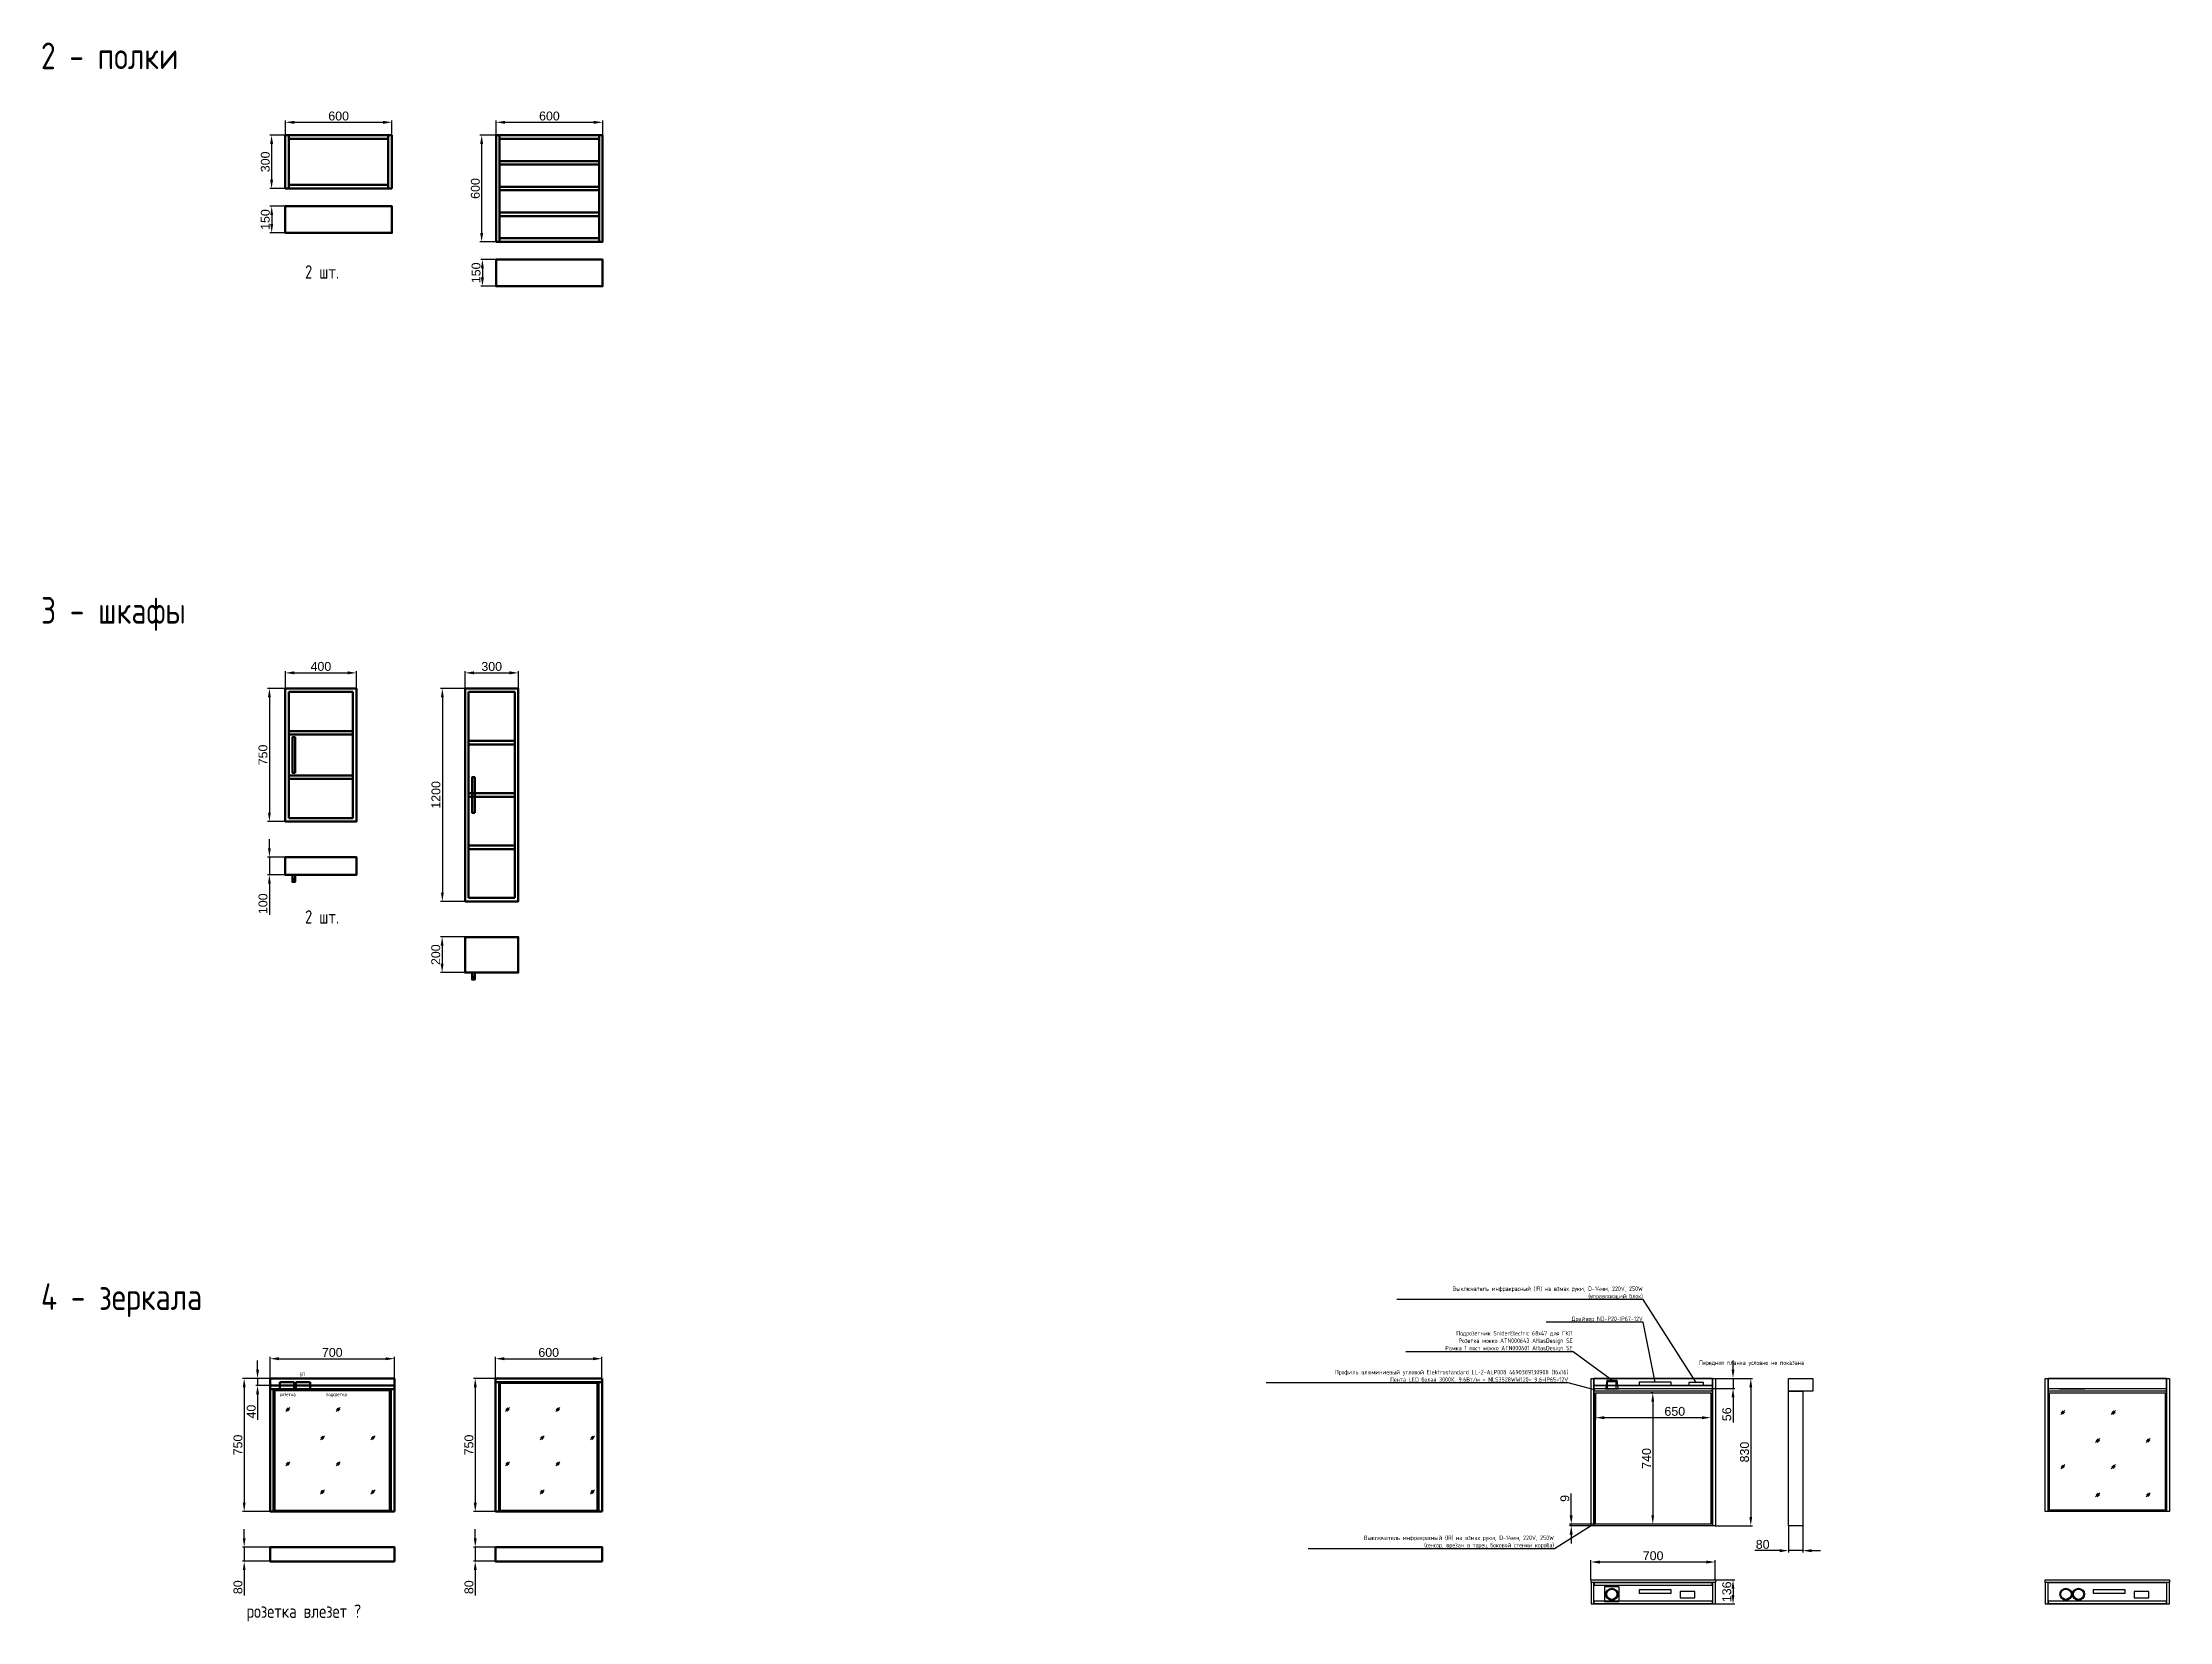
# Model space of a CAD drawing. Header units: millimetres. Extents: x 1656 to 13639, y -9236 to 5710.
# Drawn here: x 1660 to 13639, y -9236 to -344 of the extents above; entities that cross this region are included whole.
import ezdxf

# ---------------------------------------------------------------- set-up
doc = ezdxf.new("R2010")
doc.units = ezdxf.units.MM
doc.linetypes.add('ACAD_ISO02W100', pattern=[15, 12, -3])
doc.styles.add('awcad.labels', font='eskd.shx')
doc.styles.get("Standard").update_dxf_attribs({"font": 'arial.ttf'})
doc.dimstyles.new('ISO-25', dxfattribs={"dimtxt": 2.5, "dimasz": 2.5, "dimexe": 1.25, "dimexo": 0.625, "dimtad": 1, "dimtxsty": 'Standard', "dimcen": 2.5, "dimadec": 0, "dimazin": 0, "dimtfac": 1, "dimtmove": 0, "dimatfit": 3, "dimfxl": 1, "dimarcsym": 0})

msp = doc.modelspace()

# ---------------------------------------------------------------- texts
at = {"style": 'awcad.labels'}
for s, height, p in [('2 - полки', 150, (1651.7, -494)), ('2 шт.', 75, (3138.4, -1673.2)), ('3 - шкафы', 150, (1651.7, -3616.7)), ('2 шт.', 75, (3138.4, -5305.3)), ('4 - зеркала', 150, (1651.7, -7481.5)), ('Передняя планка условно не показана', 25, (10990.3, -7791.2)), ('БП', 20, (3107.2, -7854.6)), ('розетка', 20, (2995, -7967.2)), ('подсветка', 20, (3254.9, -7967.2))]:
    msp.add_text(s, height=height, dxfattribs=at).set_placement(p)
at = {"color": 1, "style": 'awcad.labels'}
msp.add_text('розетка влезет ?', height=75, dxfattribs=at).set_placement((2809, -9215.5))
at = {"char_height": 25, "attachment_point": 9, "style": 'awcad.labels'}
for s, insert in [('Выключатель инфракрасный (IR) на взмах руки, D-14мм, 220V, 250W\\P(управляющий блок)', (10673, -7422.8)), ('Драйвер ND-P20-IP67-12V', (10673, -7550.4)), ('Подрозетник SniderElectric 68х47 для ГКЛ\\PРозетка мокко ATN000643 AtlasDesign SE\\PРамка 1 пост мокко ATN000601 AtlasDesign SE', (10277.9, -7716.3)), ('Профиль алюминиевый угловой Elektrostandard LL-2-ALP008 4690389130908 (16x16)\\PЛента LED белая 3000К, 9,6Вт/м - NLS3528WW120- 9,6-IP65-12V', (10252.5, -7891.7)), ('Выключатель инфракрасный (IR) на взмах руки, D-14мм, 220V, 250W\\P(сенсор, врезан в торец боковой стенки короба)', (10172.6, -8825.4))]:
    msp.add_mtext(s, dxfattribs=dict(at, insert=insert))

# ---------------------------------------------------------------- blocks, each defined once
blk = doc.blocks.new('*D56')
at = {"color": 0, "lineweight": -2, "transparency": 16777216}
for p, q in [((2942, -7867), (2786, -7867)), ((2796, -7917), (2796, -8567)), ((2942, -8617), (2786, -8617))]:
    blk.add_line(p, q, dxfattribs=at)
at = {"color": 0, "transparency": 16777216}
for points in [[(2788, -7917), (2804, -7917), (2796, -7867)], [(2788, -8567), (2804, -8567), (2796, -8617)]]:
    blk.add_solid(points, dxfattribs=at)
at = {"layer": 'Defpoints', "color": 0, "transparency": 16777216}
for p in [(2942, -7867), (2796, -8617), (2942, -8617)]:
    blk.add_point(p, dxfattribs=at)
at = {"color": 0, "transparency": 16777216, "insert": (2761, -8242), "char_height": 50, "attachment_point": 5, "rotation": 90}
blk.add_mtext('750', dxfattribs=at)
blk = doc.blocks.new('*D57')
at = {"color": 0, "lineweight": -2, "transparency": 16777216}
for p, q in [((2871, -7817), (2871, -7767)), ((2942, -7867), (2861, -7867)), ((2871, -7867), (2871, -7907)), ((2942, -7907), (2861, -7907)), ((2871, -7957), (2871, -8101))]:
    blk.add_line(p, q, dxfattribs=at)
at = {"color": 0, "transparency": 16777216}
for points in [[(2863, -7817), (2880, -7817), (2871, -7867)], [(2863, -7957), (2880, -7957), (2871, -7907)]]:
    blk.add_solid(points, dxfattribs=at)
at = {"layer": 'Defpoints', "color": 0, "transparency": 16777216}
for p in [(2942, -7867), (2871, -7907), (2942, -7907)]:
    blk.add_point(p, dxfattribs=at)
at = {"color": 0, "transparency": 16777216, "insert": (2836, -8054), "char_height": 50, "attachment_point": 5, "rotation": 90}
blk.add_mtext('40', dxfattribs=at)
blk = doc.blocks.new('*D58')
at = {"color": 0, "lineweight": -2, "transparency": 16777216}
for p, q in [((2942, -7867), (2942, -7746)), ((2992, -7756), (3592, -7756)), ((3642, -7867), (3642, -7746))]:
    blk.add_line(p, q, dxfattribs=at)
at = {"color": 0, "transparency": 16777216}
for points in [[(2992, -7748), (2992, -7765), (2942, -7756)], [(3592, -7748), (3592, -7765), (3642, -7756)]]:
    blk.add_solid(points, dxfattribs=at)
at = {"layer": 'Defpoints', "color": 0, "transparency": 16777216}
for p in [(3642, -7756), (2942, -7867), (3642, -7867)]:
    blk.add_point(p, dxfattribs=at)
at = {"color": 0, "transparency": 16777216, "insert": (3292, -7721), "char_height": 50, "attachment_point": 5}
blk.add_mtext('700', dxfattribs=at)
blk = doc.blocks.new('*D59')
at = {"color": 0, "lineweight": -2, "transparency": 16777216}
for p, q in [((2796, -8767), (2796, -8717)), ((2942, -8817), (2786, -8817)), ((2796, -8817), (2796, -8897)), ((2942, -8897), (2786, -8897)), ((2796, -8947), (2796, -9089))]:
    blk.add_line(p, q, dxfattribs=at)
at = {"color": 0, "transparency": 16777216}
for points in [[(2788, -8767), (2804, -8767), (2796, -8817)], [(2788, -8947), (2804, -8947), (2796, -8897)]]:
    blk.add_solid(points, dxfattribs=at)
at = {"layer": 'Defpoints', "color": 0, "transparency": 16777216}
for p in [(2942, -8817), (2796, -8897), (2942, -8897)]:
    blk.add_point(p, dxfattribs=at)
at = {"color": 0, "transparency": 16777216, "insert": (2761, -9043), "char_height": 50, "attachment_point": 5, "rotation": 90}
blk.add_mtext('80', dxfattribs=at)
blk = doc.blocks.new('*D60')
at = {"color": 0, "lineweight": -2, "transparency": 16777216}
for p, q in [((4211, -7867), (4211, -7746)), ((4261, -7756), (4761, -7756)), ((4811, -7867), (4811, -7746))]:
    blk.add_line(p, q, dxfattribs=at)
at = {"color": 0, "transparency": 16777216}
for points in [[(4261, -7748), (4261, -7765), (4211, -7756)], [(4761, -7748), (4761, -7765), (4811, -7756)]]:
    blk.add_solid(points, dxfattribs=at)
at = {"layer": 'Defpoints', "color": 0, "transparency": 16777216}
for p in [(4811, -7756), (4211, -7867), (4811, -7867)]:
    blk.add_point(p, dxfattribs=at)
at = {"color": 0, "transparency": 16777216, "insert": (4511, -7721), "char_height": 50, "attachment_point": 5}
blk.add_mtext('600', dxfattribs=at)
blk = doc.blocks.new('*D61')
at = {"color": 0, "lineweight": -2, "transparency": 16777216}
for p, q in [((4211, -7867), (4087, -7867)), ((4097, -7917), (4097, -8567)), ((4211, -8617), (4087, -8617))]:
    blk.add_line(p, q, dxfattribs=at)
at = {"color": 0, "transparency": 16777216}
for points in [[(4089, -7917), (4106, -7917), (4097, -7867)], [(4089, -8567), (4106, -8567), (4097, -8617)]]:
    blk.add_solid(points, dxfattribs=at)
at = {"layer": 'Defpoints', "color": 0, "transparency": 16777216}
for p in [(4211, -7867), (4097, -8617), (4211, -8617)]:
    blk.add_point(p, dxfattribs=at)
at = {"color": 0, "transparency": 16777216, "insert": (4062, -8242), "char_height": 50, "attachment_point": 5, "rotation": 90}
blk.add_mtext('750', dxfattribs=at)
blk = doc.blocks.new('*D62')
at = {"color": 0, "lineweight": -2, "transparency": 16777216}
for p, q in [((4097, -8767), (4097, -8717)), ((4211, -8817), (4087, -8817)), ((4097, -8817), (4097, -8897)), ((4211, -8897), (4087, -8897)), ((4097, -8947), (4097, -9089))]:
    blk.add_line(p, q, dxfattribs=at)
at = {"color": 0, "transparency": 16777216}
for points in [[(4089, -8767), (4106, -8767), (4097, -8817)], [(4089, -8947), (4106, -8947), (4097, -8897)]]:
    blk.add_solid(points, dxfattribs=at)
at = {"layer": 'Defpoints', "color": 0, "transparency": 16777216}
for p in [(4211, -8817), (4097, -8897), (4211, -8897)]:
    blk.add_point(p, dxfattribs=at)
at = {"color": 0, "transparency": 16777216, "insert": (4062, -9043), "char_height": 50, "attachment_point": 5, "rotation": 90}
blk.add_mtext('80', dxfattribs=at)
blk = doc.blocks.new('*D70')
at = {"color": 0, "lineweight": -2, "transparency": 16777216}
for p, q in [((11081, -7867), (11291, -7867)), ((11281, -7917), (11281, -8647)), ((11081, -8697), (11291, -8697))]:
    blk.add_line(p, q, dxfattribs=at)
at = {"color": 0, "transparency": 16777216}
for points in [[(11273, -7917), (11289, -7917), (11281, -7867)], [(11273, -8647), (11289, -8647), (11281, -8697)]]:
    blk.add_solid(points, dxfattribs=at)
at = {"layer": 'Defpoints', "color": 0, "transparency": 16777216}
for p in [(11081, -7867), (11081, -8697), (11281, -8697)]:
    blk.add_point(p, dxfattribs=at)
at = {"color": 0, "transparency": 16777216, "insert": (11246, -8282), "char_height": 50, "attachment_point": 5, "rotation": 90}
blk.add_mtext('830', dxfattribs=at)
blk = doc.blocks.new('*D71')
at = {"color": 0, "lineweight": -2, "transparency": 16777216}
for p, q in [((10381, -9001), (10381, -8891)), ((10431, -8901), (11031, -8901)), ((11081, -9001), (11081, -8891))]:
    blk.add_line(p, q, dxfattribs=at)
at = {"color": 0, "transparency": 16777216}
for points in [[(10431, -8893), (10431, -8910), (10381, -8901)], [(11031, -8893), (11031, -8910), (11081, -8901)]]:
    blk.add_solid(points, dxfattribs=at)
at = {"layer": 'Defpoints', "color": 0, "transparency": 16777216}
for p in [(11081, -8901), (10381, -9001), (11081, -9001)]:
    blk.add_point(p, dxfattribs=at)
at = {"color": 0, "transparency": 16777216, "insert": (10731, -8866), "char_height": 50, "attachment_point": 5}
blk.add_mtext('700', dxfattribs=at)
blk = doc.blocks.new('*D72')
at = {"color": 0, "lineweight": -2, "transparency": 16777216}
for p, q in [((11081, -9001), (11191, -9001)), ((11181, -9051), (11181, -9087)), ((11081, -9137), (11191, -9137))]:
    blk.add_line(p, q, dxfattribs=at)
at = {"color": 0, "transparency": 16777216}
for points in [[(11173, -9051), (11189, -9051), (11181, -9001)], [(11173, -9087), (11189, -9087), (11181, -9137)]]:
    blk.add_solid(points, dxfattribs=at)
at = {"layer": 'Defpoints', "color": 0, "transparency": 16777216}
for p in [(11081, -9001), (11081, -9137), (11181, -9137)]:
    blk.add_point(p, dxfattribs=at)
at = {"color": 0, "transparency": 16777216, "insert": (11146, -9069), "char_height": 50, "attachment_point": 5, "rotation": 90}
blk.add_mtext('136', dxfattribs=at)
blk = doc.blocks.new('*D73')
at = {"color": 0, "lineweight": -2, "transparency": 16777216}
for p, q in [((10731, -7948), (10719, -7948)), ((10729, -7998), (10729, -8638)), ((10731, -8688), (10719, -8688))]:
    blk.add_line(p, q, dxfattribs=at)
at = {"color": 0, "transparency": 16777216}
for points in [[(10721, -7998), (10737, -7998), (10729, -7948)], [(10721, -8638), (10737, -8638), (10729, -8688)]]:
    blk.add_solid(points, dxfattribs=at)
at = {"layer": 'Defpoints', "color": 0, "transparency": 16777216}
for p in [(10731, -7948), (10729, -8688), (10731, -8688)]:
    blk.add_point(p, dxfattribs=at)
at = {"color": 0, "transparency": 16777216, "insert": (10694, -8318), "char_height": 50, "attachment_point": 5, "rotation": 90}
blk.add_mtext('740', dxfattribs=at)
blk = doc.blocks.new('*D74')
at = {"color": 0, "lineweight": -2, "transparency": 16777216}
for p, q in [((10406, -7948), (10406, -8098)), ((11056, -7948), (11056, -8098)), ((10456, -8088), (11006, -8088))]:
    blk.add_line(p, q, dxfattribs=at)
at = {"color": 0, "transparency": 16777216}
for points in [[(10456, -8080), (10456, -8097), (10406, -8088)], [(11006, -8080), (11006, -8097), (11056, -8088)]]:
    blk.add_solid(points, dxfattribs=at)
at = {"layer": 'Defpoints', "color": 0, "transparency": 16777216}
for p in [(10406, -7948), (11056, -7948), (11056, -8088)]:
    blk.add_point(p, dxfattribs=at)
at = {"color": 0, "transparency": 16777216, "insert": (10853, -8053), "char_height": 50, "attachment_point": 5}
blk.add_mtext('650', dxfattribs=at)
blk = doc.blocks.new('*D75')
at = {"color": 0, "lineweight": -2, "transparency": 16777216}
for p, q in [((10270, -8638), (10270, -8516)), ((10406, -8688), (10260, -8688)), ((10406, -8697), (10260, -8697)), ((10270, -8697), (10270, -8688)), ((10270, -8747), (10270, -8797))]:
    blk.add_line(p, q, dxfattribs=at)
at = {"color": 0, "transparency": 16777216}
for points in [[(10261, -8638), (10278, -8638), (10270, -8688)], [(10261, -8747), (10278, -8747), (10270, -8697)]]:
    blk.add_solid(points, dxfattribs=at)
at = {"layer": 'Defpoints', "color": 0, "transparency": 16777216}
for p in [(10270, -8697), (10406, -8688), (10406, -8697)]:
    blk.add_point(p, dxfattribs=at)
at = {"color": 0, "transparency": 16777216, "insert": (10234, -8543), "char_height": 50, "attachment_point": 5, "rotation": 90}
blk.add_mtext('9', dxfattribs=at)
blk = doc.blocks.new('*D76')
at = {"color": 0, "lineweight": -2, "transparency": 16777216}
for p, q in [((11181, -7817), (11181, -7767)), ((11065, -7867), (11191, -7867)), ((11181, -7867), (11181, -7923)), ((11065, -7923), (11191, -7923)), ((11181, -7973), (11181, -8115))]:
    blk.add_line(p, q, dxfattribs=at)
at = {"color": 0, "transparency": 16777216}
for points in [[(11173, -7817), (11189, -7817), (11181, -7867)], [(11173, -7973), (11189, -7973), (11181, -7923)]]:
    blk.add_solid(points, dxfattribs=at)
at = {"layer": 'Defpoints', "color": 0, "transparency": 16777216}
for p in [(11065, -7867), (11181, -7867), (11065, -7923)]:
    blk.add_point(p, dxfattribs=at)
at = {"color": 0, "transparency": 16777216, "insert": (11146, -8069), "char_height": 50, "attachment_point": 5, "rotation": 90}
blk.add_mtext('56', dxfattribs=at)
blk = doc.blocks.new('*D85')
at = {"color": 0, "lineweight": -2, "transparency": 16777216}
for p, q in [((11494, -8697), (11494, -8847)), ((11574, -8697), (11574, -8847)), ((11444, -8837), (11303, -8837)), ((11574, -8837), (11494, -8837)), ((11624, -8837), (11674, -8837))]:
    blk.add_line(p, q, dxfattribs=at)
at = {"color": 0, "transparency": 16777216}
for points in [[(11444, -8829), (11444, -8846), (11494, -8837)], [(11624, -8829), (11624, -8846), (11574, -8837)]]:
    blk.add_solid(points, dxfattribs=at)
at = {"layer": 'Defpoints', "color": 0, "transparency": 16777216}
for p in [(11494, -8697), (11574, -8697), (11574, -8837)]:
    blk.add_point(p, dxfattribs=at)
at = {"color": 0, "transparency": 16777216, "insert": (11348, -8802), "char_height": 50, "attachment_point": 5}
blk.add_mtext('80', dxfattribs=at)
blk = doc.blocks.new('*D50')
at = {"color": 0, "lineweight": -2, "transparency": 16777216}
for p, q in [((3028, -3981), (3028, -3884)), ((3078, -3894), (3378, -3894)), ((3428, -3981), (3428, -3884))]:
    blk.add_line(p, q, dxfattribs=at)
at = {"color": 0, "transparency": 16777216}
for points in [[(3078, -3885), (3078, -3902), (3028, -3894)], [(3378, -3885), (3378, -3902), (3428, -3894)]]:
    blk.add_solid(points, dxfattribs=at)
at = {"layer": 'Defpoints', "color": 0, "transparency": 16777216}
for p in [(3428, -3894), (3028, -3981), (3428, -3981)]:
    blk.add_point(p, dxfattribs=at)
at = {"color": 0, "transparency": 16777216, "insert": (3228, -3858), "char_height": 50, "attachment_point": 5}
blk.add_mtext('400', dxfattribs=at)
blk = doc.blocks.new('*D51')
at = {"color": 0, "lineweight": -2, "transparency": 16777216}
for p, q in [((3028, -3981), (2928, -3981)), ((2938, -4031), (2938, -4681)), ((3028, -4731), (2928, -4731))]:
    blk.add_line(p, q, dxfattribs=at)
at = {"color": 0, "transparency": 16777216}
for points in [[(2930, -4031), (2946, -4031), (2938, -3981)], [(2930, -4681), (2946, -4681), (2938, -4731)]]:
    blk.add_solid(points, dxfattribs=at)
at = {"layer": 'Defpoints', "color": 0, "transparency": 16777216}
for p in [(3028, -3981), (2938, -4731), (3028, -4731)]:
    blk.add_point(p, dxfattribs=at)
at = {"color": 0, "transparency": 16777216, "insert": (2902, -4356), "char_height": 50, "attachment_point": 5, "rotation": 90}
blk.add_mtext('750', dxfattribs=at)
blk = doc.blocks.new('*D52')
at = {"color": 0, "lineweight": -2, "transparency": 16777216}
for p, q in [((2938, -4881), (2938, -4831)), ((3028, -4931), (2928, -4931)), ((2938, -4931), (2938, -5031)), ((3028, -5031), (2928, -5031)), ((2938, -5081), (2938, -5257))]:
    blk.add_line(p, q, dxfattribs=at)
at = {"color": 0, "transparency": 16777216}
for points in [[(2930, -4881), (2946, -4881), (2938, -4931)], [(2930, -5081), (2946, -5081), (2938, -5031)]]:
    blk.add_solid(points, dxfattribs=at)
at = {"layer": 'Defpoints', "color": 0, "transparency": 16777216}
for p in [(3028, -4931), (2938, -5031), (3028, -5031)]:
    blk.add_point(p, dxfattribs=at)
at = {"color": 0, "transparency": 16777216, "insert": (2902, -5194), "char_height": 50, "attachment_point": 5, "rotation": 90}
blk.add_mtext('100', dxfattribs=at)
blk = doc.blocks.new('*D53')
at = {"color": 0, "lineweight": -2, "transparency": 16777216}
for p, q in [((4040, -3981), (4040, -3884)), ((4090, -3894), (4290, -3894)), ((4340, -3981), (4340, -3884))]:
    blk.add_line(p, q, dxfattribs=at)
at = {"color": 0, "transparency": 16777216}
for points in [[(4090, -3885), (4090, -3902), (4040, -3894)], [(4290, -3885), (4290, -3902), (4340, -3894)]]:
    blk.add_solid(points, dxfattribs=at)
at = {"layer": 'Defpoints', "color": 0, "transparency": 16777216}
for p in [(4340, -3894), (4040, -3981), (4340, -3981)]:
    blk.add_point(p, dxfattribs=at)
at = {"color": 0, "transparency": 16777216, "insert": (4190, -3858), "char_height": 50, "attachment_point": 5}
blk.add_mtext('300', dxfattribs=at)
blk = doc.blocks.new('*D54')
at = {"color": 0, "lineweight": -2, "transparency": 16777216}
for p, q in [((4040, -3981), (3902, -3981)), ((3912, -4031), (3912, -5131)), ((4040, -5181), (3902, -5181))]:
    blk.add_line(p, q, dxfattribs=at)
at = {"color": 0, "transparency": 16777216}
for points in [[(3904, -4031), (3920, -4031), (3912, -3981)], [(3904, -5131), (3920, -5131), (3912, -5181)]]:
    blk.add_solid(points, dxfattribs=at)
at = {"layer": 'Defpoints', "color": 0, "transparency": 16777216}
for p in [(4040, -3981), (3912, -5181), (4040, -5181)]:
    blk.add_point(p, dxfattribs=at)
at = {"color": 0, "transparency": 16777216, "insert": (3876, -4581), "char_height": 50, "attachment_point": 5, "rotation": 90}
blk.add_mtext('1200', dxfattribs=at)
blk = doc.blocks.new('*D55')
at = {"color": 0, "lineweight": -2, "transparency": 16777216}
for p, q in [((4040, -5381), (3901, -5381)), ((3911, -5431), (3911, -5531)), ((4040, -5581), (3901, -5581))]:
    blk.add_line(p, q, dxfattribs=at)
at = {"color": 0, "transparency": 16777216}
for points in [[(3902, -5431), (3919, -5431), (3911, -5381)], [(3902, -5531), (3919, -5531), (3911, -5581)]]:
    blk.add_solid(points, dxfattribs=at)
at = {"layer": 'Defpoints', "color": 0, "transparency": 16777216}
for p in [(4040, -5381), (3911, -5581), (4040, -5581)]:
    blk.add_point(p, dxfattribs=at)
at = {"color": 0, "transparency": 16777216, "insert": (3875, -5481), "char_height": 50, "attachment_point": 5, "rotation": 90}
blk.add_mtext('200', dxfattribs=at)
blk = doc.blocks.new('*D44')
at = {"color": 0, "lineweight": -2, "transparency": 16777216}
for p, q in [((3028, -866), (3028, -783)), ((3078, -793), (3578, -793)), ((3628, -866), (3628, -783))]:
    blk.add_line(p, q, dxfattribs=at)
at = {"color": 0, "transparency": 16777216}
for points in [[(3078, -785), (3078, -802), (3028, -793)], [(3578, -785), (3578, -802), (3628, -793)]]:
    blk.add_solid(points, dxfattribs=at)
at = {"layer": 'Defpoints', "color": 0, "transparency": 16777216}
for p in [(3628, -793), (3028, -866), (3628, -866)]:
    blk.add_point(p, dxfattribs=at)
at = {"color": 0, "transparency": 16777216, "insert": (3328, -758), "char_height": 50, "attachment_point": 5}
blk.add_mtext('600', dxfattribs=at)
blk = doc.blocks.new('*D45')
at = {"color": 0, "lineweight": -2, "transparency": 16777216}
for p, q in [((3028, -866), (2940, -866)), ((2950, -916), (2950, -1116)), ((3028, -1166), (2940, -1166))]:
    blk.add_line(p, q, dxfattribs=at)
at = {"color": 0, "transparency": 16777216}
for points in [[(2942, -916), (2959, -916), (2950, -866)], [(2942, -1116), (2959, -1116), (2950, -1166)]]:
    blk.add_solid(points, dxfattribs=at)
at = {"layer": 'Defpoints', "color": 0, "transparency": 16777216}
for p in [(3028, -866), (2950, -1166), (3028, -1166)]:
    blk.add_point(p, dxfattribs=at)
at = {"color": 0, "transparency": 16777216, "insert": (2915, -1016), "char_height": 50, "attachment_point": 5, "rotation": 90}
blk.add_mtext('300', dxfattribs=at)
blk = doc.blocks.new('*D46')
at = {"color": 0, "lineweight": -2, "transparency": 16777216}
for p, q in [((3028, -1266), (2941, -1266)), ((2951, -1316), (2951, -1366)), ((3028, -1416), (2941, -1416))]:
    blk.add_line(p, q, dxfattribs=at)
at = {"color": 0, "transparency": 16777216}
for points in [[(2943, -1316), (2959, -1316), (2951, -1266)], [(2943, -1366), (2959, -1366), (2951, -1416)]]:
    blk.add_solid(points, dxfattribs=at)
at = {"layer": 'Defpoints', "color": 0, "transparency": 16777216}
for p in [(3028, -1266), (2951, -1416), (3028, -1416)]:
    blk.add_point(p, dxfattribs=at)
at = {"color": 0, "transparency": 16777216, "insert": (2915, -1341), "char_height": 50, "attachment_point": 5, "rotation": 90}
blk.add_mtext('150', dxfattribs=at)
blk = doc.blocks.new('*D47')
at = {"color": 0, "lineweight": -2, "transparency": 16777216}
for p, q in [((4215, -1566), (4128, -1566)), ((4138, -1616), (4138, -1666)), ((4215, -1716), (4128, -1716))]:
    blk.add_line(p, q, dxfattribs=at)
at = {"color": 0, "transparency": 16777216}
for points in [[(4129, -1616), (4146, -1616), (4138, -1566)], [(4129, -1666), (4146, -1666), (4138, -1716)]]:
    blk.add_solid(points, dxfattribs=at)
at = {"layer": 'Defpoints', "color": 0, "transparency": 16777216}
for p in [(4215, -1566), (4138, -1716), (4215, -1716)]:
    blk.add_point(p, dxfattribs=at)
at = {"color": 0, "transparency": 16777216, "insert": (4102, -1641), "char_height": 50, "attachment_point": 5, "rotation": 90}
blk.add_mtext('150', dxfattribs=at)
blk = doc.blocks.new('*D48')
at = {"color": 0, "lineweight": -2, "transparency": 16777216}
for p, q in [((4215, -866), (4215, -783)), ((4265, -793), (4765, -793)), ((4815, -866), (4815, -783))]:
    blk.add_line(p, q, dxfattribs=at)
at = {"color": 0, "transparency": 16777216}
for points in [[(4265, -785), (4265, -802), (4215, -793)], [(4765, -785), (4765, -802), (4815, -793)]]:
    blk.add_solid(points, dxfattribs=at)
at = {"layer": 'Defpoints', "color": 0, "transparency": 16777216}
for p in [(4815, -793), (4215, -866), (4815, -866)]:
    blk.add_point(p, dxfattribs=at)
at = {"color": 0, "transparency": 16777216, "insert": (4515, -758), "char_height": 50, "attachment_point": 5}
blk.add_mtext('600', dxfattribs=at)
blk = doc.blocks.new('*D49')
at = {"color": 0, "lineweight": -2, "transparency": 16777216}
for p, q in [((4215, -866), (4123, -866)), ((4133, -916), (4133, -1416)), ((4215, -1466), (4123, -1466))]:
    blk.add_line(p, q, dxfattribs=at)
at = {"color": 0, "transparency": 16777216}
for points in [[(4125, -916), (4142, -916), (4133, -866)], [(4125, -1416), (4142, -1416), (4133, -1466)]]:
    blk.add_solid(points, dxfattribs=at)
at = {"layer": 'Defpoints', "color": 0, "transparency": 16777216}
for p in [(4215, -866), (4133, -1466), (4215, -1466)]:
    blk.add_point(p, dxfattribs=at)
at = {"color": 0, "transparency": 16777216, "insert": (4098, -1166), "char_height": 50, "attachment_point": 5, "rotation": 90}
blk.add_mtext('600', dxfattribs=at)

# ---------------------------------------------------------------- dimensions: what is measured, and where the dimension line sits
at = {"color": 253}
for base, p1, p2, picture, middle in [((3627.7, -793.2), (3027.7, -866.2), (3627.7, -866.2), '*D44', (3327.7, -757.7)), ((4814.7, -793.2), (4214.7, -866.2), (4814.7, -866.2), '*D48', (4514.7, -757.7)), ((3427.7, -3893.7), (3027.7, -3981.3), (3427.7, -3981.3), '*D50', (3227.7, -3858.1)), ((4339.8, -3893.7), (4039.8, -3981.3), (4339.8, -3981.3), '*D53', (4189.8, -3858.1)), ((3641.7, -7756.3), (2941.7, -7867.4), (3641.7, -7867.4), '*D58', (3291.7, -7720.7)), ((4811.2, -7756.3), (4211.2, -7867.4), (4811.2, -7867.4), '*D60', (4511.2, -7720.7)), ((11081.4, -8901.4), (10381.4, -9001.4), (11081.4, -9001.4), '*D71', (10731.4, -8865.9))]:
    dim = msp.add_linear_dim(base=base, p1=p1, p2=p2, dimstyle='ISO-25', override={"dimtxt": 50, "dimasz": 50, "dimexe": 10, "dimexo": 0, "dimgap": 10, "dimdec": 0}, dxfattribs=at)
    dim.commit()
    dim.dimension.update_dxf_attribs({"geometry": picture, "text_midpoint": middle})
for base, p1, p2, picture, middle in [((2950.4, -1166.2), (3027.7, -866.2), (3027.7, -1166.2), '*D45', (2914.9, -1016.2)), ((2950.9, -1416.2), (3027.7, -1266.2), (3027.7, -1416.2), '*D46', (2915.3, -1341.2)), ((4137.8, -1716.2), (4214.7, -1566.2), (4214.7, -1716.2), '*D47', (4102.3, -1641.2)), ((2938, -4731.3), (3027.7, -3981.3), (3027.7, -4731.3), '*D51', (2902.5, -4356.3)), ((3911.9, -5181.3), (4039.8, -3981.3), (4039.8, -5181.3), '*D54', (3876.3, -4581.3)), ((2938, -5031.3), (3027.7, -4931.3), (3027.7, -5031.3), '*D52', (2902.5, -5194.1)), ((3910.6, -5581.3), (4039.8, -5381.3), (4039.8, -5581.3), '*D55', (3875.1, -5481.3)), ((2871.2, -7907.4), (2941.7, -7867.4), (2941.7, -7907.4), '*D57', (2835.7, -8054.2)), ((2796.1, -8617.4), (2941.7, -7867.4), (2941.7, -8617.4), '*D56', (2760.6, -8242.4)), ((4097.3, -8617.4), (4211.2, -7867.4), (4211.2, -8617.4), '*D61', (4061.8, -8242.4)), ((11281.1, -8697.4), (11081.4, -7867.4), (11081.4, -8697.4), '*D70', (11245.5, -8282.4)), ((10729.1, -8688.4), (10731.4, -7948.4), (10731.4, -8688.4), '*D73', (10693.6, -8318.4)), ((2796.1, -8897.4), (2941.7, -8817.4), (2941.7, -8897.4), '*D59', (2760.6, -9043.2)), ((4097.3, -8897.4), (4211.2, -8817.4), (4211.2, -8897.4), '*D62', (4061.8, -9043.2)), ((11181.1, -9137.4), (11081.4, -9001.4), (11081.4, -9137.4), '*D72', (11145.5, -9069.4))]:
    dim = msp.add_linear_dim(base=base, p1=p1, p2=p2, angle=90, dimstyle='ISO-25', override={"dimtxt": 50, "dimasz": 50, "dimexe": 10, "dimexo": 0, "dimgap": 10, "dimdec": 0}, dxfattribs=at)
    dim.commit()
    dim.dimension.update_dxf_attribs({"geometry": picture, "text_midpoint": middle})
for base, p1, p2, picture, middle in [((4133.2, -1466.2), (4214.7, -866.2), (4214.7, -1466.2), '*D49', (4133.2, -1166.2)), ((11181.1, -7867.4), (11065.4, -7923.4), (11065.4, -7867.4), '*D76', (11181.1, -8069.2)), ((10269.6, -8697.4), (10406.4, -8688.4), (10406.4, -8697.4), '*D75', (10269.6, -8542.5))]:
    dim = msp.add_linear_dim(base=base, p1=p1, p2=p2, angle=90, dimstyle='ISO-25', override={"dimtxt": 50, "dimasz": 50, "dimexe": 10, "dimexo": 0, "dimgap": 10, "dimdec": 0}, dxfattribs=at)
    dim.commit()
    dim.dimension.update_dxf_attribs({"geometry": picture, "text_midpoint": middle, "dimtype": 160})
for base, p1, p2, picture, middle in [((11056.4, -8088.3), (10406.4, -7948.4), (11056.4, -7948.4), '*D74', (10853.2, -8088.3)), ((11574.1, -8837.3), (11494.1, -8697.4), (11574.1, -8697.4), '*D85', (11348.4, -8837.3))]:
    dim = msp.add_linear_dim(base=base, p1=p1, p2=p2, dimstyle='ISO-25', override={"dimtxt": 50, "dimasz": 50, "dimexe": 10, "dimexo": 0, "dimgap": 10, "dimdec": 0}, dxfattribs=at)
    dim.commit()
    dim.dimension.update_dxf_attribs({"geometry": picture, "text_midpoint": middle, "dimtype": 160})

# ---------------------------------------------------------------- linework, layer by layer
at = {"lineweight": 50}
for p, q in [((3627.7, -866.2), (3027.7, -866.2)), ((3027.7, -866.2), (3027.7, -1166.2)), ((3047.7, -866.2), (3047.7, -1166.2)), ((3607.7, -886.2), (3047.7, -886.2)), ((3607.7, -1166.2), (3607.7, -866.2)), ((3627.7, -1166.2), (3627.7, -866.2)), ((4234.7, -1466.2), (4234.7, -866.2)), ((4234.7, -886.2), (4794.7, -886.2)), ((4794.7, -866.2), (4794.7, -1466.2)), ((4234.7, -1011.2), (4794.7, -1011.2)), ((4234.7, -1031.2), (4794.7, -1031.2)), ((3027.7, -1166.2), (3627.7, -1166.2)), ((3047.7, -1146.2), (3607.7, -1146.2)), ((4234.7, -1156.2), (4794.7, -1156.2)), ((4234.7, -1176.2), (4794.7, -1176.2)), ((4234.7, -1301.2), (4794.7, -1301.2)), ((4234.7, -1321.2), (4794.7, -1321.2)), ((4794.7, -1446.2), (4234.7, -1446.2)), ((3067.7, -5056.3), (3067.7, -5031.3)), ((3082.7, -5056.3), (3082.7, -5031.3)), ((4079.8, -5606.3), (4079.8, -5581.3)), ((4094.8, -5606.3), (4094.8, -5581.3)), ((2941.7, -8617.4), (2941.7, -7867.4)), ((2941.7, -7867.4), (3641.7, -7867.4)), ((3641.7, -7867.4), (3641.7, -8617.4)), ((4211.2, -7867.4), (4811.2, -7867.4)), ((4211.2, -8617.4), (4211.2, -7867.4)), ((4211.2, -7887.4), (4811.2, -7887.4)), ((4231.2, -8617.4), (4231.2, -7887.4)), ((4791.2, -7887.4), (4791.2, -8617.4)), ((4811.2, -7867.4), (4811.2, -8617.4)), ((2941.7, -7907.4), (3641.7, -7907.4)), ((2941.7, -7927.4), (3641.7, -7927.4)), ((2961.7, -8617.4), (2961.7, -7927.4)), ((3621.7, -7927.4), (3621.7, -8617.4)), ((3641.7, -8617.4), (2941.7, -8617.4)), ((4811.2, -8617.4), (4211.2, -8617.4))]:
    msp.add_line(p, q, dxfattribs=at)
at = {"linetype": 'ACAD_ISO02W100', "lineweight": 50, "ltscale": 0.2}
for p, q in [((3047.7, -4221.3), (3407.7, -4221.3)), ((3047.7, -4241.3), (3407.7, -4241.3)), ((4059.8, -4276.3), (4319.8, -4276.3)), ((4059.8, -4296.3), (4319.8, -4296.3)), ((3047.7, -4471.3), (3407.7, -4471.3)), ((3047.7, -4491.3), (3407.7, -4491.3)), ((4059.8, -4571.3), (4319.8, -4571.3)), ((4059.8, -4591.3), (4319.8, -4591.3)), ((4059.8, -4866.3), (4319.8, -4866.3)), ((4059.8, -4886.3), (4319.8, -4886.3))]:
    msp.add_line(p, q, dxfattribs=at)
for p, q in [((3030.4, -8054), (3053.3, -8031.1)), ((3032.6, -8044.7), (3044, -8033.3)), ((3039.6, -8051.8), (3051.1, -8040.4)), ((3314.4, -8054), (3337.2, -8031.1)), ((3316.6, -8044.7), (3328, -8033.3)), ((3323.6, -8051.8), (3335.1, -8040.4)), ((4267, -8054), (4289.8, -8031.1)), ((4269.1, -8044.7), (4280.6, -8033.3)), ((4276.2, -8051.8), (4287.7, -8040.4)), ((4550.9, -8054), (4573.8, -8031.1)), ((4553.1, -8044.7), (4564.6, -8033.3)), ((4560.2, -8051.8), (4571.6, -8040.4)), ((13027.6, -8070), (13050.5, -8047.1)), ((13029.8, -8060.7), (13041.3, -8049.3)), ((13036.9, -8067.8), (13048.3, -8056.4)), ((13311.6, -8070), (13334.5, -8047.1)), ((13313.8, -8060.7), (13325.3, -8049.3)), ((13320.9, -8067.8), (13332.3, -8056.4)), ((3226.1, -8212.5), (3249, -8189.7)), ((3228.3, -8203.3), (3239.7, -8191.8)), ((3235.4, -8210.4), (3246.8, -8198.9)), ((3510.1, -8212.5), (3533, -8189.7)), ((3512.3, -8203.3), (3523.7, -8191.8)), ((3519.3, -8210.4), (3530.8, -8198.9)), ((4462.7, -8212.5), (4485.6, -8189.7)), ((4464.9, -8203.3), (4476.3, -8191.8)), ((4471.9, -8210.4), (4483.4, -8198.9)), ((4746.7, -8212.5), (4769.5, -8189.7)), ((4748.8, -8203.3), (4760.3, -8191.8)), ((4755.9, -8210.4), (4767.3, -8198.9)), ((13223.4, -8228.5), (13246.2, -8205.7)), ((13225.5, -8219.3), (13237, -8207.8)), ((13232.6, -8226.4), (13244.1, -8214.9)), ((13507.3, -8228.5), (13530.2, -8205.7)), ((13509.5, -8219.3), (13521, -8207.8)), ((13516.6, -8226.4), (13528, -8214.9)), ((3030.4, -8359.6), (3053.3, -8336.7)), ((3032.6, -8350.3), (3044, -8338.9)), ((3039.6, -8357.4), (3051.1, -8346)), ((3314.4, -8359.6), (3337.2, -8336.7)), ((3316.6, -8350.3), (3328, -8338.9)), ((3323.6, -8357.4), (3335.1, -8346)), ((4267, -8359.6), (4289.8, -8336.7)), ((4269.1, -8350.3), (4280.6, -8338.9)), ((4276.2, -8357.4), (4287.7, -8346)), ((4550.9, -8359.6), (4573.8, -8336.7)), ((4553.1, -8350.3), (4564.6, -8338.9)), ((4560.2, -8357.4), (4571.6, -8346)), ((13027.6, -8375.6), (13050.5, -8352.7)), ((13029.8, -8366.3), (13041.3, -8354.9)), ((13036.9, -8373.4), (13048.3, -8362)), ((13311.6, -8375.6), (13334.5, -8352.7)), ((13313.8, -8366.3), (13325.3, -8354.9)), ((13320.9, -8373.4), (13332.3, -8362)), ((3226.1, -8518.1), (3249, -8495.3)), ((3228.3, -8508.9), (3239.7, -8497.4)), ((3235.4, -8516), (3246.8, -8504.5)), ((3510.1, -8518.1), (3533, -8495.3)), ((3512.3, -8508.9), (3523.7, -8497.4)), ((3519.3, -8516), (3530.8, -8504.5)), ((4462.7, -8518.1), (4485.6, -8495.3)), ((4464.9, -8508.9), (4476.3, -8497.4)), ((4471.9, -8516), (4483.4, -8504.5)), ((4746.7, -8518.1), (4769.5, -8495.3)), ((4748.8, -8508.9), (4760.3, -8497.4)), ((4755.9, -8516), (4767.3, -8504.5)), ((13223.4, -8534.1), (13246.2, -8511.3)), ((13225.5, -8524.9), (13237, -8513.4)), ((13232.6, -8532), (13244.1, -8520.5)), ((13507.3, -8534.1), (13530.2, -8511.3)), ((13509.5, -8524.9), (13521, -8513.4)), ((13516.6, -8532), (13528, -8520.5))]:
    msp.add_line(p, q)
at = {"lineweight": 50}
for points in [[(4214.7, -866.2), (4814.7, -866.2), (4814.7, -1466.2), (4214.7, -1466.2)], [(3027.7, -1266.2), (3627.7, -1266.2), (3627.7, -1416.2), (3027.7, -1416.2)], [(4214.7, -1566.2), (4814.7, -1566.2), (4814.7, -1716.2), (4214.7, -1716.2)], [(3027.7, -4731.3), (3027.7, -3981.3), (3427.7, -3981.3), (3427.7, -4731.3)], [(4339.8, -3981.3), (4339.8, -5181.3), (4039.8, -5181.3), (4039.8, -3981.3)], [(3082.7, -4456.3), (3082.7, -4256.3), (3067.7, -4256.3), (3067.7, -4456.3)], [(4094.8, -4681.3), (4094.8, -4481.3), (4079.8, -4481.3), (4079.8, -4681.3)], [(3027.7, -4931.3), (3427.7, -4931.3), (3427.7, -5031.3), (3027.7, -5031.3)], [(3067.7, -5056.3), (3082.7, -5056.3), (3082.7, -5071.3), (3067.7, -5071.3)], [(4039.8, -5381.3), (4339.8, -5381.3), (4339.8, -5581.3), (4039.8, -5581.3)], [(4079.8, -5606.3), (4094.8, -5606.3), (4094.8, -5621.3), (4079.8, -5621.3)], [(4236.2, -7892.4), (4786.2, -7892.4), (4786.2, -8612.4), (4236.2, -8612.4)], [(2966.7, -7932.4), (3616.7, -7932.4), (3616.7, -8612.4), (2966.7, -8612.4)], [(2941.7, -8817.4), (3641.7, -8817.4), (3641.7, -8897.4), (2941.7, -8897.4)], [(4211.2, -8817.4), (4811.2, -8817.4), (4811.2, -8897.4), (4211.2, -8897.4)]]:
    msp.add_lwpolyline(points, close=True, dxfattribs=at)
at = {"linetype": 'ACAD_ISO02W100', "lineweight": 50, "ltscale": 0.2}
for points in [[(3047.7, -4711.3), (3047.7, -4001.3), (3407.7, -4001.3), (3407.7, -4711.3)], [(4319.8, -4001.3), (4319.8, -5161.3), (4059.8, -5161.3), (4059.8, -4001.3)]]:
    msp.add_lwpolyline(points, close=True, dxfattribs=at)
at = {"linetype": 'ACAD_ISO02W100', "lineweight": 50, "ltscale": 0.2, "flags": 128}
for points in [[(2997.1, -7927.4), (3077.1, -7927.4), (3077.1, -7887.4), (2997.1, -7887.4)], [(3087.6, -7927.4), (3167.6, -7927.4), (3167.6, -7887.4), (3087.6, -7887.4)]]:
    msp.add_lwpolyline(points, close=True, dxfattribs=at)
for points in [[(10397.4, -7867.4), (10397.4, -8697.4), (10381.4, -8697.4), (10381.4, -7867.4)], [(10397.4, -7867.4), (11065.4, -7867.4), (11065.4, -8697.4), (10397.4, -8697.4)], [(10397.4, -7867.4), (10397.4, -7907.4), (11065.4, -7907.4), (11065.4, -7867.4)], [(10652.4, -7907.4), (10832.4, -7907.4), (10832.4, -7887.4), (10652.4, -7887.4)], [(11081.4, -7867.4), (11081.4, -8697.4), (11065.4, -8697.4), (11065.4, -7867.4)], [(11494.1, -7867.4), (11630.1, -7867.4), (11630.1, -7939.4), (11494.1, -7939.4)], [(12955, -7867.4), (12955, -8617.4), (12939, -8617.4), (12939, -7867.4)], [(12955, -7867.4), (13623, -7867.4), (13623, -8617.4), (12955, -8617.4)], [(12955, -7867.4), (12955, -7923.4), (13623, -7923.4), (13623, -7867.4)], [(13639, -7867.4), (13639, -8617.4), (13623, -8617.4), (13623, -7867.4)], [(10397.4, -7907.4), (10397.4, -7923.4), (11065.4, -7923.4), (11065.4, -7907.4)], [(10400.4, -7923.4), (11062.4, -7923.4), (11062.4, -7939.4), (10400.4, -7939.4)], [(10406.4, -7948.4), (11056.4, -7948.4), (11056.4, -8688.4), (10406.4, -8688.4)], [(10462.9, -7923.4), (10533.9, -7923.4), (10533.9, -7928.4), (10462.9, -7928.4)], [(11574.1, -7939.4), (11574.1, -8697.4), (11494.1, -8697.4), (11494.1, -7939.4)], [(12964, -7948.4), (13614, -7948.4), (13614, -8608.4), (12964, -8608.4)], [(10381.4, -9017.4), (10381.4, -9001.4), (11081.4, -9001.4), (11081.4, -9017.4)], [(10381.4, -9017.4), (10381.4, -9137.4), (10397.4, -9137.4), (10397.4, -9017.4)], [(10652.4, -9077.4), (10832.4, -9077.4), (10832.4, -9057.4), (10652.4, -9057.4)], [(11081.4, -9017.4), (11065.4, -9017.4), (11065.4, -9137.4), (11081.4, -9137.4)], [(12939, -9017.4), (12939, -9001.4), (13639, -9001.4), (13639, -9017.4)], [(12939, -9017.4), (12939, -9137.4), (12955, -9137.4), (12955, -9017.4)], [(13210, -9077.4), (13390, -9077.4), (13390, -9057.4), (13210, -9057.4)], [(13639, -9017.4), (13623, -9017.4), (13623, -9137.4), (13639, -9137.4)], [(10397.4, -9137.4), (11065.4, -9137.4), (11065.4, -9121.4), (10397.4, -9121.4)], [(12955, -9137.4), (13623, -9137.4), (13623, -9121.4), (12955, -9121.4)]]:
    msp.add_lwpolyline(points, close=True)
for points in [[(10469.4, -7876.4), (10464.4, -7923.4)], [(10469.4, -7876.4), (10527.4, -7876.4)], [(10473.4, -7923.4), (10473.4, -7885.4)], [(10473.4, -7885.4), (10523.4, -7885.4)], [(10523.4, -7923.4), (10523.4, -7885.4)], [(10527.4, -7876.4), (10532.4, -7923.4)], [(10932.4, -7907.4), (11015.4, -7907.4), (11015.4, -7889.4), (10932.4, -7889.4), (10932.4, -7907.4)], [(10464.4, -7923.4), (10532.4, -7923.4)], [(10397.4, -9017.4), (11065.4, -9017.4), (11065.4, -9137.4), (10397.4, -9137.4), (10397.4, -9017.4)], [(10965.4, -9067.4), (10882.4, -9067.4), (10882.4, -9102.4), (10965.4, -9102.4), (10965.4, -9067.4)], [(12955, -9017.4), (13623, -9017.4), (13623, -9137.4), (12955, -9137.4), (12955, -9017.4)], [(13523, -9067.4), (13440, -9067.4), (13440, -9102.4), (13523, -9102.4), (13523, -9067.4)]]:
    msp.add_lwpolyline(points)
at = {"color": 1}
msp.add_lwpolyline([(12958, -7923.4), (13620, -7923.4), (13620, -7939.4), (12958, -7939.4)], close=True, dxfattribs=at)
at = {"color": 5}
for points in [[(13020.5, -7923.4), (13091.5, -7923.4), (13091.5, -7928.4), (13020.5, -7928.4)], [(13091.5, -7923.4), (13162.5, -7923.4), (13162.5, -7928.4), (13091.5, -7928.4)]]:
    msp.add_lwpolyline(points, close=True, dxfattribs=at)
for points in [[(13022, -7923.4), (13090, -7923.4)], [(13093, -7923.4), (13161, -7923.4)]]:
    msp.add_lwpolyline(points, dxfattribs=at)
at = {"linetype": 'ACAD_ISO02W100', "ltscale": 0.25}
msp.add_lwpolyline([(10400.4, -9017.4), (11062.4, -9017.4), (11062.4, -9033.4), (10400.4, -9033.4)], close=True, dxfattribs=at)
msp.add_lwpolyline([(10456.9, -9041.1), (10456.9, -9124.1), (10539.7, -9124.1), (10539.7, -9041.1), (10456.9, -9041.1)], dxfattribs=at)
for centre, radius in [((10498.4, -9082.9), 34), ((10498.4, -9082.4), 29), ((13056, -9082.9), 34), ((13056, -9082.4), 29), ((13127, -9082.9), 34), ((13127, -9082.4), 29)]:
    msp.add_circle(centre, radius)

msp.set_redraw_order([(e.dxf.handle, doc.entitydb.next_handle()) for e in msp.query("TEXT MTEXT ATTDEF DIMENSION ARC_DIMENSION")])  # texts and dimensions are drawn at this point

# ---------------------------------------------------------------- leaders
at = {"annotation_type": 0, "has_hookline": 1, "hookline_direction": 1}
for points, text_width in [([(10973.9, -7889.4), (10675.5, -7422.8), (10673, -7422.8)], 1384.5), ([(10742.4, -7887.4), (10675.5, -7550.4), (10673, -7550.4)], 544), ([(10498.4, -7876.4), (10281, -7716.9), (10278.5, -7716.9)], 940.5), ([(10400.4, -7931.4), (10253.1, -7892.3)], 1700), ([(10381.4, -8697.4), (10175.7, -8826), (10173.2, -8826)], 1384.5)]:
    msp.add_leader(points, dimstyle='ISO-25', dxfattribs=dict(at, text_width=text_width))

doc.saveas('drawing.dxf')
